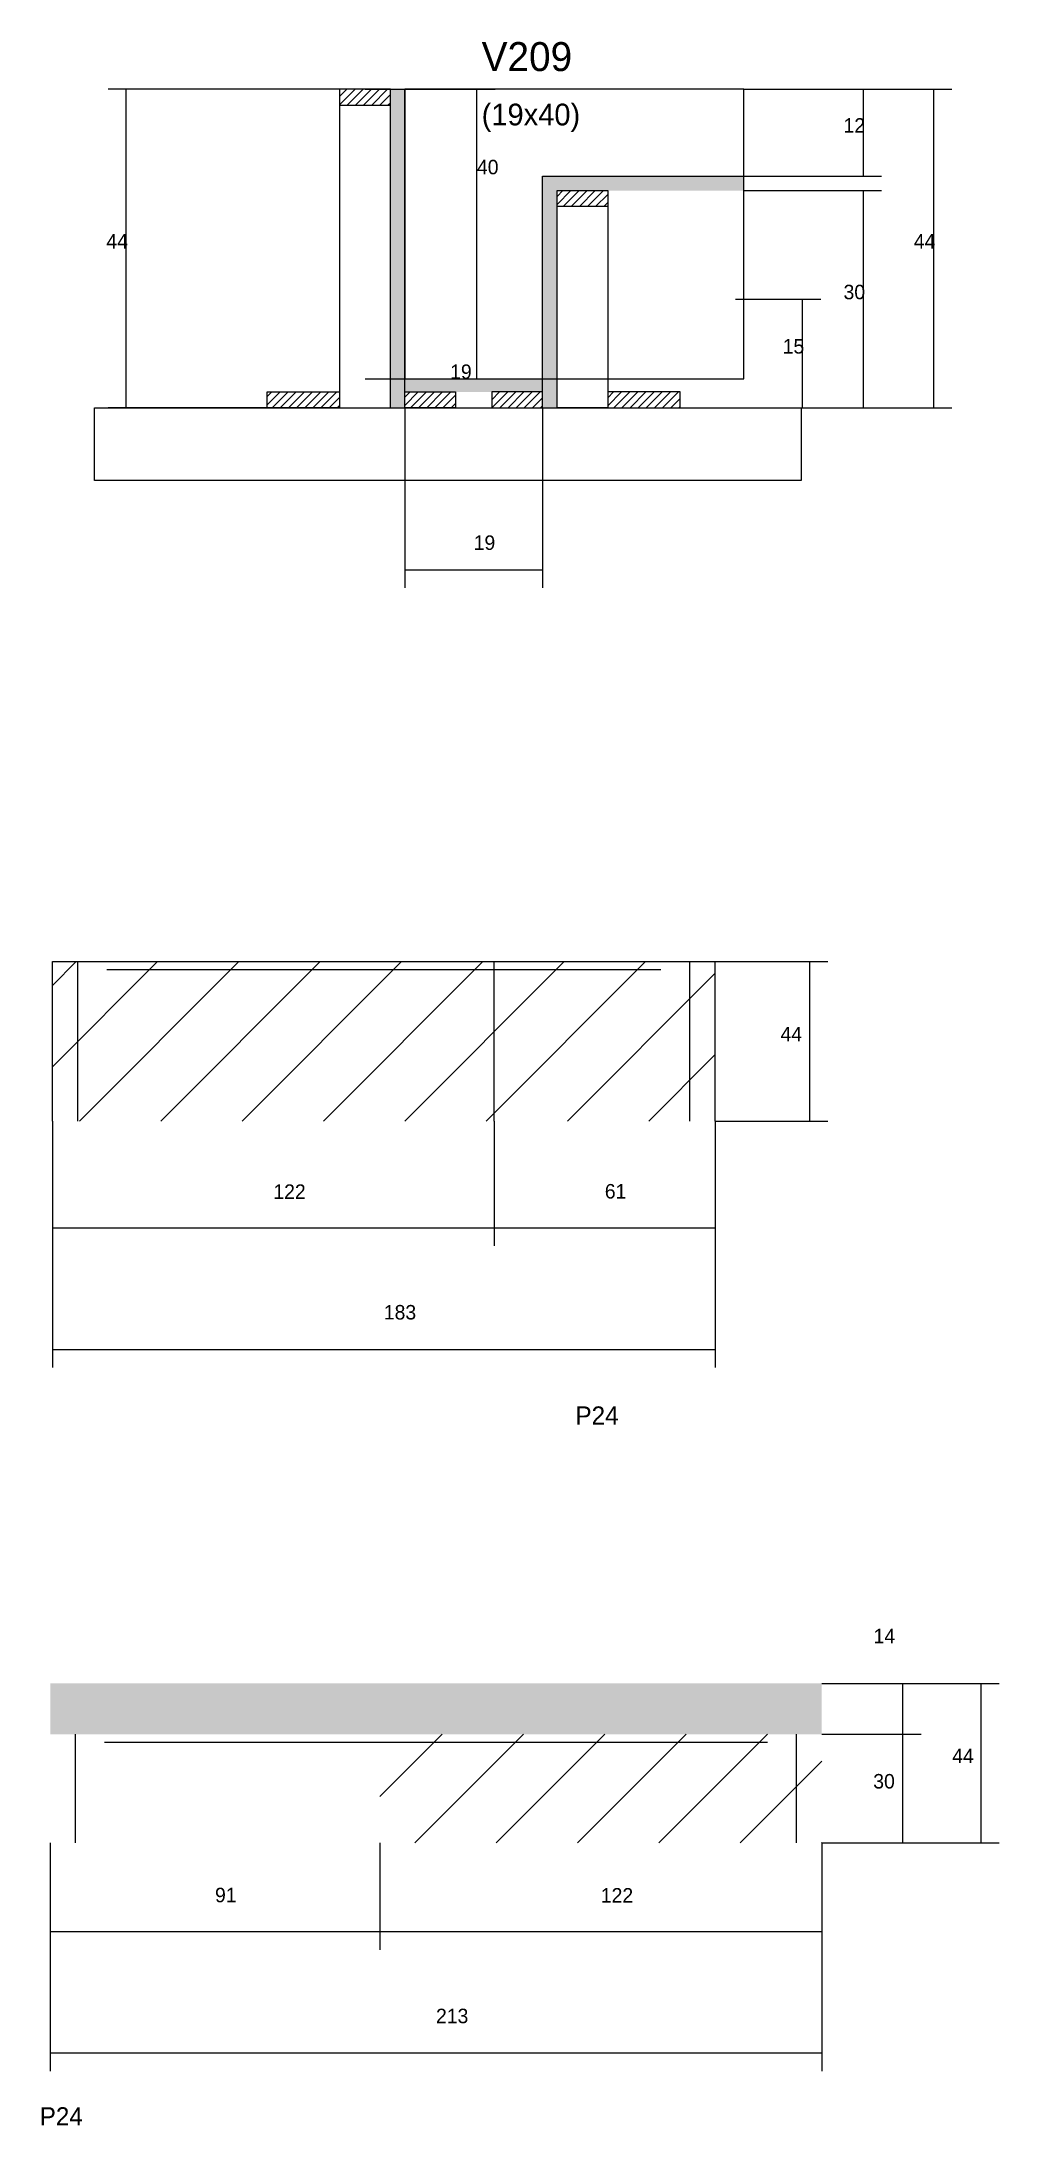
# Model space of a CAD drawing. Header units: metres. Extents: x 6475 to 8841, y 7871 to 9160.
# Drawn here: x 7640 to 7904, y 8585 to 9160 of the extents above; entities that cross this region are included whole.
import ezdxf

# ---------------------------------------------------------------- set-up
doc = ezdxf.new("R2010")
doc.units = ezdxf.units.M
for name, color, linetype in [('CONCRETO', 251, 'Continuous'), ('COTA', 241, 'Continuous'), ('Hachura', 253, 'Continuous'), ('Madeira', 126, 'Continuous'), ('NOMENCLATURA', 7, 'Continuous'), ('Painéis', 200, 'Continuous'), ('REAPROVEITAMENTO', 251, 'Continuous'), ('SARR_2.2x7', 40, 'Continuous'), ('Texto Seção', 7, 'Continuous')]:
    doc.layers.add(name, color=color, linetype=linetype)

msp = doc.modelspace()

# ---------------------------------------------------------------- texts
at = {"layer": 'COTA'}
for s, p in [('12', (7860.9, 9135.2)), ('40', (7759.7, 9123.7)), ('44', (7657.4, 9103.2)), ('44', (7880.3, 9103.2)), ('30', (7860.9, 9089.2)), ('15', (7844.1, 9074.2)), ('19', (7752.3, 9067.2)), ('19', (7758.8, 9020)), ('44', (7843.5, 8884.3)), ('122', (7703.5, 8840.8)), ('61', (7795, 8840.9)), ('183', (7734, 8807.5)), ('14', (7869.2, 8718.1)), ('44', (7890.9, 8685)), ('30', (7869.1, 8678)), ('91', (7687.4, 8646.6)), ('122', (7793.9, 8646.5)), ('213', (7748.4, 8613.2))]:
    msp.add_text(s, height=4, dxfattribs=at).set_placement(p)
at = {"layer": 'NOMENCLATURA'}
for p in [(7786.9, 8778.5), (7639, 8585)]:
    msp.add_text('P24', height=5, dxfattribs=at).set_placement(p)
at = {"layer": 'Texto Seção'}
for s, height, p in [('V209', 8, (7761, 9152.2)), ('(19x40)', 6, (7761, 9137.2))]:
    msp.add_text(s, height=height, dxfattribs=at).set_placement(p)

# ---------------------------------------------------------------- hatches: boundary and pattern name
at = {"layer": 'COTA'}
h = msp.add_hatch(dxfattribs=at)
h.set_pattern_fill('AR-CONC', scale=0.03)
h.paths.add_polyline_path([(7854.9, 8707), (7641.9, 8707), (7641.9, 8707), (7641.9, 8693), (7641.9, 8693), (7854.9, 8693), (7854.9, 8693), (7854.9, 8707)])
at = {"layer": 'Hachura'}
h = msp.add_hatch(dxfattribs=at)
h.set_pattern_fill('ANSI31', scale=0.5)
h.paths.add_polyline_path([(7735.8, 9142.8), (7735.8, 9147.2), (7735.8, 9147.2), (7721.8, 9147.2), (7721.8, 9147.2), (7721.8, 9142.8), (7721.8, 9142.8), (7735.8, 9142.8)])
h = msp.add_hatch(color=8, dxfattribs=at)
h.dxf.hatch_style = 1
h.paths.add_polyline_path([(7735.8, 9147.2), (7739.8, 9147.2), (7739.8, 9147.2), (7739.8, 9059.2), (7739.8, 9059.2), (7735.8, 9059.2), (7735.8, 9059.2), (7735.8, 9147.2)])
h = msp.add_hatch(color=8, dxfattribs=at)
h.dxf.hatch_style = 1
h.paths.add_polyline_path([(7777.8, 9119.2), (7777.8, 9123.2), (7777.8, 9123.2), (7833.4, 9123.2), (7833.4, 9123.2), (7833.4, 9119.2), (7833.4, 9119.2), (7777.8, 9119.2)])
h = msp.add_hatch(color=8, dxfattribs=at)
h.dxf.hatch_style = 1
h.paths.add_polyline_path([(7781.8, 9119.2), (7777.8, 9119.2), (7777.8, 9119.2), (7777.8, 9059.2), (7777.8, 9059.2), (7781.8, 9059.2), (7781.8, 9059.2), (7781.8, 9119.2)])
h = msp.add_hatch(dxfattribs=at)
h.set_pattern_fill('ANSI31', scale=0.5)
h.paths.add_polyline_path([(7781.8, 9114.8), (7781.8, 9119.2), (7781.8, 9119.2), (7795.8, 9119.2), (7795.8, 9119.2), (7795.8, 9114.8), (7795.8, 9114.8), (7781.8, 9114.8)])
h = msp.add_hatch(color=8, dxfattribs=at)
h.dxf.hatch_style = 1
h.paths.add_polyline_path([(7739.8, 9063.6), (7739.8, 9067.2), (7739.8, 9067.2), (7777.8, 9067.2), (7777.8, 9067.2), (7777.8, 9063.6), (7777.8, 9063.6), (7739.8, 9063.6)])
h = msp.add_hatch(dxfattribs=at)
h.set_pattern_fill('ANSI31', scale=0.5)
h.paths.add_polyline_path([(7701.8, 9059.2), (7701.8, 9063.6), (7701.8, 9063.6), (7721.8, 9063.6), (7721.8, 9063.6), (7721.8, 9059.2), (7721.8, 9059.2), (7701.8, 9059.2)])
h = msp.add_hatch(dxfattribs=at)
h.set_pattern_fill('ANSI31', scale=0.5)
h.paths.add_polyline_path([(7739.8, 9059.2), (7739.8, 9063.6), (7739.8, 9063.6), (7753.8, 9063.6), (7753.8, 9063.6), (7753.8, 9059.2), (7753.8, 9059.2), (7739.8, 9059.2)])
h = msp.add_hatch(dxfattribs=at)
h.set_pattern_fill('ANSI31', scale=0.5)
h.paths.add_polyline_path([(7777.8, 9059.2), (7777.8, 9063.6), (7777.8, 9063.6), (7763.8, 9063.6), (7763.8, 9063.6), (7763.8, 9059.2), (7763.8, 9059.2), (7777.8, 9059.2)])
h = msp.add_hatch(dxfattribs=at)
h.set_pattern_fill('ANSI31', scale=0.5)
h.paths.add_polyline_path([(7815.8, 9059.2), (7815.8, 9063.6), (7815.8, 9063.6), (7795.8, 9063.6), (7795.8, 9063.6), (7795.8, 9059.2), (7795.8, 9059.2), (7815.8, 9059.2)])
at = {"layer": 'REAPROVEITAMENTO'}
h = msp.add_hatch(dxfattribs=at)
h.set_pattern_fill('ANSI31', scale=5)
h.paths.add_polyline_path([(7642.5, 8906.3), (7642.5, 8862.3), (7642.5, 8862.3), (7825.5, 8862.3), (7825.5, 8862.3), (7825.5, 8906.3), (7825.5, 8906.3), (7642.5, 8906.3)])
h = msp.add_hatch(dxfattribs=at)
h.set_pattern_fill('ANSI31', scale=5)
h.paths.add_polyline_path([(7732.9, 8693), (7732.9, 8663), (7732.9, 8663), (7854.9, 8663), (7854.9, 8663), (7854.9, 8693), (7854.9, 8693), (7732.9, 8693)])

# ---------------------------------------------------------------- linework, layer by layer
at = {"layer": 'CONCRETO'}
msp.add_lwpolyline([(7739.8, 9067.2), (7833.4, 9067.2), (7833.4, 9147.2), (7739.8, 9147.2)], close=True, dxfattribs=at)
at = {"layer": 'COTA'}
for p, q in [((7721.8, 9147.2), (7657.9, 9147.2)), ((7662.9, 9059.2), (7662.9, 9147.2)), ((7728.8, 9147.2), (7764.7, 9147.2)), ((7759.7, 9067.2), (7759.7, 9147.2)), ((7833.4, 9147.2), (7890.8, 9147.2)), ((7833.4, 9147.2), (7871.4, 9147.2)), ((7866.4, 9123.2), (7866.4, 9147.2)), ((7885.8, 9059.2), (7885.8, 9147.2)), ((7833.4, 9123.2), (7871.4, 9123.2)), ((7833.4, 9119.2), (7871.4, 9119.2)), ((7866.4, 9059.2), (7866.4, 9119.2)), ((7831.1, 9089.2), (7854.6, 9089.2)), ((7849.6, 9059.2), (7849.6, 9089.2)), ((7728.8, 9067.2), (7764.7, 9067.2)), ((7739.8, 9059.2), (7739.8, 9072.2)), ((7739.8, 9067.2), (7777.8, 9067.2)), ((7777.8, 9059.2), (7777.8, 9072.2)), ((7706.2, 9059.2), (7657.9, 9059.2)), ((7739.8, 9059.2), (7739.8, 9009.5)), ((7777.8, 9059.2), (7777.8, 9009.5)), ((7811.4, 9059.2), (7890.8, 9059.2)), ((7811.4, 9059.2), (7871.4, 9059.2)), ((7831.1, 9059.2), (7854.6, 9059.2)), ((7739.8, 9014.5), (7777.8, 9014.5)), ((7825.5, 8906.3), (7856.6, 8906.3)), ((7851.6, 8862.3), (7851.6, 8906.3)), ((7642.5, 8862.3), (7642.5, 8827.8)), ((7642.5, 8862.3), (7642.5, 8794.2)), ((7764.5, 8862.3), (7764.5, 8827.8)), ((7764.5, 8862.3), (7764.5, 8827.8)), ((7825.5, 8862.3), (7825.5, 8827.8)), ((7825.5, 8862.3), (7825.5, 8794.2)), ((7825.5, 8862.3), (7856.6, 8862.3)), ((7642.5, 8832.8), (7764.5, 8832.8)), ((7764.5, 8832.8), (7825.5, 8832.8)), ((7642.5, 8799.2), (7825.5, 8799.2)), ((7854.9, 8707), (7903.9, 8707)), ((7854.9, 8707), (7882.3, 8707)), ((7877.3, 8693), (7877.3, 8707)), ((7898.9, 8663), (7898.9, 8707)), ((7854.9, 8693), (7882.3, 8693)), ((7854.9, 8693), (7882.3, 8693)), ((7877.3, 8663), (7877.3, 8693)), ((7641.9, 8663), (7641.9, 8633.5)), ((7641.9, 8663), (7641.9, 8600)), ((7732.9, 8663), (7732.9, 8633.5)), ((7732.9, 8663), (7732.9, 8633.5)), ((7854.9, 8663), (7854.9, 8633.5)), ((7854.9, 8663), (7854.9, 8600)), ((7854.9, 8663), (7903.9, 8663)), ((7854.9, 8663), (7882.3, 8663)), ((7641.9, 8638.5), (7732.9, 8638.5)), ((7732.9, 8638.5), (7854.9, 8638.5)), ((7641.9, 8605), (7854.9, 8605))]:
    msp.add_line(p, q, dxfattribs=at)
at = {"layer": 'Madeira'}
for points in [[(7735.8, 9142.8), (7735.8, 9147.2), (7721.8, 9147.2), (7721.8, 9142.8)], [(7735.8, 9147.2), (7721.8, 9147.2), (7721.8, 9059.2), (7735.8, 9059.2)], [(7781.8, 9114.8), (7781.8, 9119.2), (7795.8, 9119.2), (7795.8, 9114.8)], [(7781.8, 9119.2), (7795.8, 9119.2), (7795.8, 9059.2), (7781.8, 9059.2)], [(7701.8, 9059.2), (7701.8, 9063.6), (7721.8, 9063.6), (7721.8, 9059.2)], [(7739.8, 9059.2), (7739.8, 9063.6), (7753.8, 9063.6), (7753.8, 9059.2)], [(7777.8, 9059.2), (7777.8, 9063.6), (7763.8, 9063.6), (7763.8, 9059.2)], [(7815.8, 9059.2), (7815.8, 9063.6), (7795.8, 9063.6), (7795.8, 9059.2)], [(7849.2, 9039.2), (7654.1, 9039.2), (7654.1, 9059.2), (7849.2, 9059.2)]]:
    msp.add_lwpolyline(points, close=True, dxfattribs=at)
at = {"layer": 'Painéis'}
for p, q in [((7739.8, 9059.2), (7739.8, 9147.2)), ((7777.8, 9123.2), (7833.4, 9123.2)), ((7777.8, 9119.2), (7777.8, 9123.2)), ((7777.8, 9059.2), (7777.8, 9119.2)), ((7833.4, 9119.2), (7833.4, 9123.2)), ((7739.8, 9067.2), (7777.8, 9067.2)), ((7739.8, 9063.6), (7739.8, 9067.2)), ((7777.8, 9063.6), (7777.8, 9067.2)), ((7642.5, 8906.3), (7825.5, 8906.3)), ((7642.5, 8862.3), (7642.5, 8906.3)), ((7764.5, 8862.3), (7764.5, 8906.3)), ((7825.5, 8862.3), (7825.5, 8906.3))]:
    msp.add_line(p, q, dxfattribs=at)
at = {"layer": 'SARR_2.2x7'}
for p, q in [((7649.5, 8862.3), (7649.5, 8906.3)), ((7818.5, 8862.3), (7818.5, 8906.3)), ((7657.5, 8904.1), (7764.5, 8904.1)), ((7764.5, 8904.1), (7810.5, 8904.1)), ((7648.9, 8663), (7648.9, 8693)), ((7656.9, 8690.8), (7732.9, 8690.8)), ((7732.9, 8690.8), (7839.9, 8690.8)), ((7847.9, 8663), (7847.9, 8693))]:
    msp.add_line(p, q, dxfattribs=at)

msp.set_redraw_order([(e.dxf.handle, doc.entitydb.next_handle()) for e in msp.query("TEXT MTEXT ATTDEF DIMENSION ARC_DIMENSION")])  # texts and dimensions are drawn at this point

doc.saveas('drawing.dxf')
